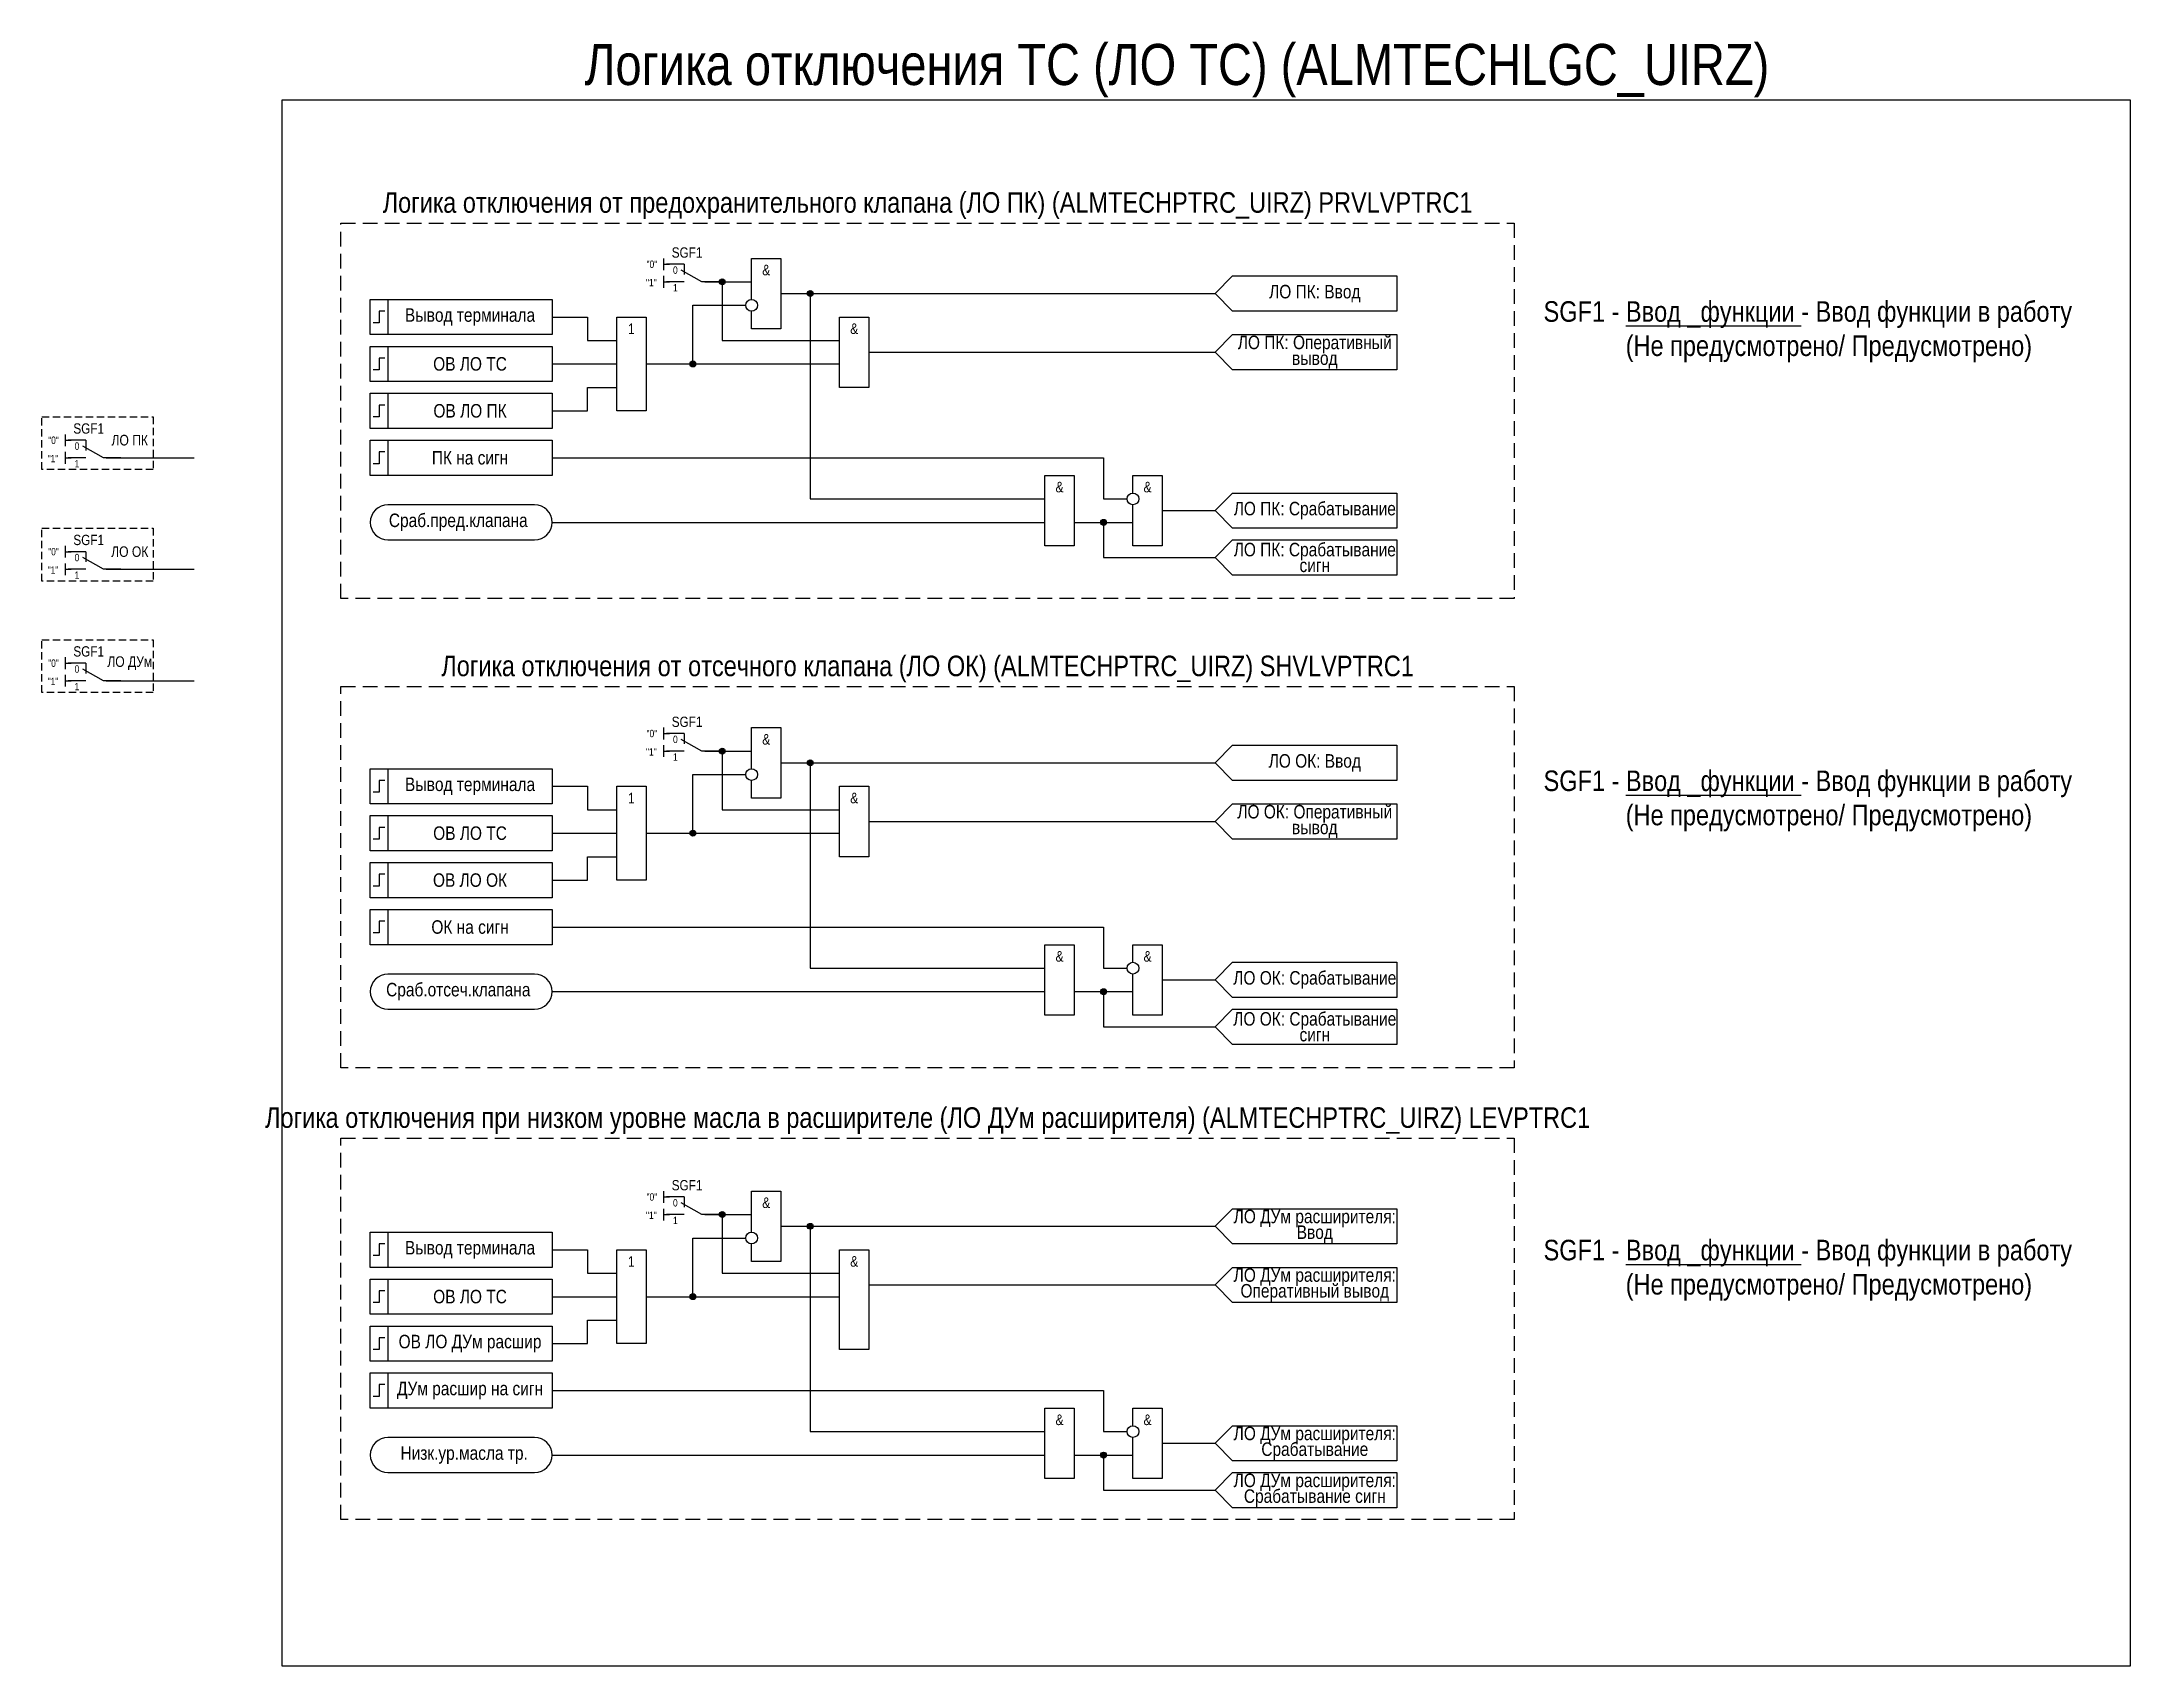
# Model space of a CAD drawing. Header units: millimetres. Extents: x 106 to 2636, y 99 to 588.
# Drawn here: x 1172 to 1528, y 212 to 488.9 of the extents above; entities that cross this region are included whole.
import ezdxf
from ezdxf.enums import TextEntityAlignment as Align

# ---------------------------------------------------------------- set-up
doc = ezdxf.new("R2010")
doc.units = ezdxf.units.MM
doc.linetypes.add('штриховая2', pattern=[0.375, 0.25, -0.125])
doc.layers.add('invisible', color=252, linetype='Continuous', plot=False)
doc.layers.add('TEXT', color=7, linetype='Continuous', lineweight=25)
doc.layers.add('Основная', color=7, linetype='Continuous')
doc.styles.add('2.5_Gost_RD', font='ARIALN.TTF', dxfattribs={"height": 2.5})
doc.styles.add('3.5_Gost_RD', font='ARIALN.TTF', dxfattribs={"height": 3.5})
doc.styles.add('Вывод', font='ARIALN.TTF', dxfattribs={"height": 2.5})
doc.styles.add('Компонент', font='ARIALN.TTF', dxfattribs={"height": 3.5})

msp = doc.modelspace()

# ---------------------------------------------------------------- texts
at = {"color": 30, "ltscale": 100, "attachment_point": 5, "style": '3.5_Gost_RD'}
for s, insert, char_height, width in [('{\\C256;Логика отключения ТС (ЛО ТС) (ALMTECHLGC_UIRZ)}', (1365.5, 484), 7, 305), ('Логика отключения от предохранительного клапана (ЛО ПК) (ALMTECHPTRC_UIRZ) {\\C6;PRVLVPTRC1}', (1323, 461), 3.5, 200), ('\\pxql;SGF1 - {\\LВвод _функции} - Ввод функции в работу ^I^I(Не предусмотрено/ Предусмотрено)', (1478, 439.5), 3.5, 100), ('Логика отключения от отсечного клапана (ЛО ОК) (ALMTECHPTRC_UIRZ) {\\C6;SHVLVPTRC1}', (1323, 382), 3.5, 200), ('\\pxql;SGF1 - {\\LВвод _функции} - Ввод функции в работу ^I^I(Не предусмотрено/ Предусмотрено)', (1478, 359.5), 3.5, 100), ('Логика отключения при низком уровне масла в расширителе (ЛО ДУм расширителя) (ALMTECHPTRC_UIRZ) {\\C6;LEVPTRC1}', (1323, 305), 3.5, 241.107), ('\\pxql;SGF1 - {\\LВвод _функции} - Ввод функции в работу ^I^I(Не предусмотрено/ Предусмотрено)', (1478, 279.5), 3.5, 100)]:
    msp.add_mtext(s, dxfattribs=dict(at, insert=insert, char_height=char_height, width=width))
at = {"ltscale": 100}
for s, insert, char_height, width, attachment_point, style in [('&', (1295.5, 450), 1.8, 5, 5, '2.5_Gost_RD'), ('"1"', (1275, 448.5), 1.25, 2, 1, '3.5_Gost_RD'), ('\\pxsm0.7;ЛО ПК: Ввод', (1389, 446), 2.3, 28, 5, '2.5_Gost_RD'), ('\\pxsm0.7;Вывод терминала', (1245, 442), 2.3, 28, 5, '2.5_Gost_RD'), ('1', (1272.5, 440), 1.8, 5, 5, '2.5_Gost_RD'), ('&', (1310.5, 440), 1.8, 5, 5, '2.5_Gost_RD'), ('\\pxsm0.7;ЛО ПК: Оперативный вывод', (1389, 436), 2.3, 28, 5, '2.5_Gost_RD'), ('&', (1345.5, 413), 1.8, 5, 5, '2.5_Gost_RD'), ('&', (1360.5, 413), 1.8, 5, 5, '2.5_Gost_RD'), ('\\pxsm0.7;ЛО ПК: Срабатывание', (1389, 409), 2.3, 28, 5, '2.5_Gost_RD'), ('\\A1;\\pxsm0.7;Сраб.пред.клапана', (1243, 407), 2.3, 31, 5, '2.5_Gost_RD'), ('\\pxsm0.7;ЛО ПК: Срабатывание сигн', (1389, 401), 2.3, 28, 5, '2.5_Gost_RD'), ('&', (1295.5, 370), 1.8, 5, 5, '2.5_Gost_RD'), ('"1"', (1275, 368.5), 1.25, 2, 1, '3.5_Gost_RD'), ('\\pxsm0.7;ЛО ОК: Ввод', (1389, 366), 2.3, 28, 5, '2.5_Gost_RD'), ('\\pxsm0.7;Вывод терминала', (1245, 362), 2.3, 28, 5, '2.5_Gost_RD'), ('1', (1272.5, 360), 1.8, 5, 5, '2.5_Gost_RD'), ('&', (1310.5, 360), 1.8, 5, 5, '2.5_Gost_RD'), ('\\pxsm0.7;ЛО ОК: Оперативный вывод', (1389, 356), 2.3, 28, 5, '2.5_Gost_RD'), ('&', (1345.5, 333), 1.8, 5, 5, '2.5_Gost_RD'), ('&', (1360.5, 333), 1.8, 5, 5, '2.5_Gost_RD'), ('\\A1;\\pxsm0.7;Сраб.отсеч.клапана', (1243, 327), 2.3, 31, 5, '2.5_Gost_RD'), ('\\pxsm0.7;ЛО ОК: Срабатывание', (1389, 329), 2.3, 28, 5, '2.5_Gost_RD'), ('\\pxsm0.7;ЛО ОК: Срабатывание сигн', (1389, 321), 2.3, 28, 5, '2.5_Gost_RD'), ('&', (1295.5, 291), 1.8, 5, 5, '2.5_Gost_RD'), ('"1"', (1275, 289.5), 1.25, 2, 1, '3.5_Gost_RD'), ('\\pxsm0.7;ЛО ДУм расширителя: Ввод', (1389, 287), 2.3, 28, 5, '2.5_Gost_RD'), ('\\pxsm0.7;Вывод терминала', (1245, 283), 2.3, 28, 5, '2.5_Gost_RD'), ('1', (1272.5, 281), 1.8, 5, 5, '2.5_Gost_RD'), ('&', (1310.5, 281), 1.8, 5, 5, '2.5_Gost_RD'), ('\\pxsm0.7;ЛО ДУм расширителя: Оперативный вывод', (1389, 277), 2.3, 30.6002, 5, '2.5_Gost_RD'), ('&', (1345.5, 254), 1.8, 5, 5, '2.5_Gost_RD'), ('&', (1360.5, 254), 1.8, 5, 5, '2.5_Gost_RD'), ('\\pxsm0.7;ЛО ДУм расширителя: Срабатывание', (1389, 250), 2.3, 28, 5, '2.5_Gost_RD'), ('\\A1;\\pxsm0.7;Низк.ур.масла тр.', (1244, 248), 2.3, 29.7748, 5, '2.5_Gost_RD'), ('\\pxsm0.7;ЛО ДУм расширителя: Срабатывание сигн', (1389, 242), 2.3, 28, 5, '2.5_Gost_RD')]:
    msp.add_mtext(s, dxfattribs=dict(at, insert=insert, char_height=char_height, width=width, attachment_point=attachment_point, style=style))
at = {"color": 0, "ltscale": 100, "char_height": 2.3, "width": 28, "attachment_point": 5, "style": '2.5_Gost_RD'}
for s, insert in [('\\pxsm0.7;{\\C256;ПК на сигн}', (1245, 418)), ('\\pxsm0.7;{\\C256;ОК на сигн}', (1245, 338)), ('\\pxsm0.7;{\\C256;ДУм расшир на сигн}', (1245, 259))]:
    msp.add_mtext(s, dxfattribs=dict(at, insert=insert))
at = {"layer": 'invisible', "ltscale": 100, "insert": (1187, 421), "char_height": 1.8, "attachment_point": 5, "style": '2.5_Gost_RD'}
msp.add_mtext('\\pxsm0.7;ЛО ПК', dxfattribs=at)
at = {"layer": 'invisible', "ltscale": 100}
for s, insert, char_height, width, attachment_point, style in [('"1"', (1173, 418.5), 1.25, 2, 1, '3.5_Gost_RD'), ('\\pxsm0.7;ЛО ОК', (1187, 402), 1.8, 8, 5, '2.5_Gost_RD'), ('"1"', (1173, 399.5), 1.25, 2, 1, '3.5_Gost_RD'), ('\\pxsm0.7;ЛО ДУм', (1187, 383), 1.8, 8, 5, '2.5_Gost_RD'), ('"1"', (1173, 380.5), 1.25, 2, 1, '3.5_Gost_RD')]:
    msp.add_mtext(s, dxfattribs=dict(at, insert=insert, char_height=char_height, width=width, attachment_point=attachment_point, style=style))
at = {"layer": 'TEXT', "color": 0, "ltscale": 100, "char_height": 2.3, "width": 28, "attachment_point": 5, "style": '2.5_Gost_RD'}
for insert in [(1245, 434), (1245, 354), (1245, 275)]:
    msp.add_mtext('\\pxsm0.7;{\\C256;ОВ ЛО ТС}', dxfattribs=dict(at, insert=insert))
at = {"layer": 'Основная', "color": 0, "ltscale": 100, "char_height": 2.3, "width": 28, "attachment_point": 5, "style": '2.5_Gost_RD'}
for s, insert in [('\\pxsm0.7;{\\C256;ОВ ЛО ПК}', (1245, 426)), ('\\pxsm0.7;{\\C256;ОВ ЛО ОК}', (1245, 346)), ('\\pxsm0.7;{\\C256;ОВ ЛО ДУм расшир}', (1245, 267))]:
    msp.add_mtext(s, dxfattribs=dict(at, insert=insert))

# ---------------------------------------------------------------- blocks, each defined once
blk = doc.blocks.new('Точка')
at = {"ltscale": 100}
h = blk.add_hatch(color=256, dxfattribs=at)
h.dxf.hatch_style = 1
edge = h.paths.add_edge_path()
edge.add_arc((0, 0), 0.5, 0, 360)
blk.add_circle((0, 0), 0.5, dxfattribs=at)
blk = doc.blocks.new('*U1033')
at = {"layer": 'Основная', "color": 0}
blk.add_line((0, 0), (7, 4), dxfattribs=at)
at = {"layer": 'Основная', "ltscale": 0.35}
blk.add_line((6, 6), (6, 2.5), dxfattribs=at)
blk = doc.blocks.new('*U981')
at = {"layer": 'Основная', "color": 0}
for p, q in [((-3, 6), (-9, 6)), ((-3, 0), (-9, 0)), ((9, 0), (3, 0))]:
    blk.add_line(p, q, dxfattribs=at)
at = {"layer": 'Основная', "ltscale": 0.25, "xscale": -1}
blk.add_blockref('*U1033', (3, 0), dxfattribs=at)
at = {"layer": 'Основная'}
for tag, height, style, p in [('В1', 2.5, 'Вывод', (-14, 6)), ('ОУ', 3.5, 'Компонент', (-2, 10)), ('В2', 2.5, 'Вывод', (-6, 4)), ('В3', 2.5, 'Вывод', (-6, -2))]:
    blk.add_attdef(tag, text='', height=height, dxfattribs=dict(at, style=style)).set_placement(p, align=Align.MIDDLE_CENTER)

# ---------------------------------------------------------------- linework, layer by layer
at = {"ltscale": 100}
for p, q in [((1278, 452), (1278, 450)), ((1278, 451), (1279, 451)), ((1278, 449), (1278, 447)), ((1278, 448), (1279, 448)), ((1259, 434), (1270, 434)), ((1278, 372), (1278, 370)), ((1278, 371), (1279, 371)), ((1278, 369), (1278, 367)), ((1278, 368), (1279, 368)), ((1259, 354), (1270, 354)), ((1278, 293), (1278, 291)), ((1278, 292), (1279, 292)), ((1278, 290), (1278, 288)), ((1278, 289), (1279, 289)), ((1259, 275), (1270, 275))]:
    msp.add_line(p, q, dxfattribs=at)
at = {"color": 3, "ltscale": 100}
msp.add_lwpolyline([(1213, 479), (1528, 479), (1528, 212), (1213, 212)], close=True, dxfattribs=at)
at = {"linetype": 'штриховая2', "ltscale": 10}
for points in [[(1223, 458), (1423, 458), (1423, 394), (1223, 394)], [(1223, 379), (1423, 379), (1423, 314), (1223, 314)], [(1223, 302), (1423, 302), (1423, 237), (1223, 237)]]:
    msp.add_lwpolyline(points, close=True, dxfattribs=at)
at = {"ltscale": 100}
for points in [[(1293, 445), (1293, 452), (1298, 452), (1298, 440), (1293, 440), (1293, 443)], [(1372, 446), (1375, 449), (1403, 449), (1403, 443), (1375, 443), (1372, 446)], [(1285, 448), (1293, 448)], [(1285, 448), (1293, 448)], [(1285, 448), (1288, 448), (1288, 438), (1308, 438)], [(1298, 446), (1372, 446)], [(1298, 446), (1303, 446), (1303, 411), (1343, 411)], [(1259, 442), (1265, 442), (1265, 438), (1270, 438)], [(1278, 434), (1283, 434), (1283, 444), (1292, 444)], [(1372, 436), (1375, 439), (1403, 439), (1403, 433), (1375, 433), (1372, 436)], [(1313, 436), (1372, 436)], [(1275, 434), (1308, 434)], [(1259, 426), (1265, 426), (1265, 430), (1270, 430)], [(1259, 418), (1353, 418), (1353, 411), (1357, 411)], [(1343, 404), (1343, 415), (1348, 415), (1348, 403), (1343, 403), (1343, 406)], [(1358, 412), (1358, 415), (1363, 415), (1363, 403), (1358, 403), (1358, 410)], [(1372, 409), (1375, 412), (1403, 412), (1403, 406), (1375, 406), (1372, 409)], [(1259, 407), (1343, 407)], [(1348, 407), (1353, 407), (1353, 401), (1372, 401)], [(1348, 407), (1358, 407)], [(1363, 409), (1372, 409)], [(1372, 401), (1375, 404), (1403, 404), (1403, 398), (1375, 398), (1372, 401)], [(1293, 365), (1293, 372), (1298, 372), (1298, 360), (1293, 360), (1293, 363)], [(1285, 368), (1293, 368)], [(1285, 368), (1293, 368)], [(1285, 368), (1288, 368), (1288, 358), (1308, 358)], [(1372, 366), (1375, 369), (1403, 369), (1403, 363), (1375, 363), (1372, 366)], [(1278, 354), (1283, 354), (1283, 364), (1292, 364)], [(1298, 366), (1372, 366)], [(1298, 366), (1303, 366), (1303, 331), (1343, 331)], [(1259, 362), (1265, 362), (1265, 358), (1270, 358)], [(1313, 356), (1372, 356)], [(1372, 356), (1375, 359), (1403, 359), (1403, 353), (1375, 353), (1372, 356)], [(1275, 354), (1308, 354)], [(1259, 346), (1265, 346), (1265, 350), (1270, 350)], [(1259, 338), (1353, 338), (1353, 331), (1357, 331)], [(1343, 324), (1343, 335), (1348, 335), (1348, 323), (1343, 323), (1343, 326)], [(1358, 332), (1358, 335), (1363, 335), (1363, 323), (1358, 323), (1358, 330)], [(1372, 329), (1375, 332), (1403, 332), (1403, 326), (1375, 326), (1372, 329)], [(1363, 329), (1372, 329)], [(1259, 327), (1343, 327)], [(1348, 327), (1353, 327), (1353, 321), (1372, 321)], [(1348, 327), (1358, 327)], [(1372, 321), (1375, 324), (1403, 324), (1403, 318), (1375, 318), (1372, 321)], [(1293, 286), (1293, 293), (1298, 293), (1298, 281), (1293, 281), (1293, 284)], [(1285, 289), (1293, 289)], [(1285, 289), (1293, 289)], [(1285, 289), (1288, 289), (1288, 279), (1308, 279)], [(1372, 287), (1375, 290), (1403, 290), (1403, 284), (1375, 284), (1372, 287)], [(1278, 275), (1283, 275), (1283, 285), (1292, 285)], [(1298, 287), (1372, 287)], [(1298, 287), (1303, 287), (1303, 252), (1343, 252)], [(1259, 283), (1265, 283), (1265, 279), (1270, 279)], [(1372, 277), (1375, 280), (1403, 280), (1403, 274), (1375, 274), (1372, 277)], [(1275, 275), (1308, 275)], [(1313, 277), (1372, 277)], [(1259, 267), (1265, 267), (1265, 271), (1270, 271)], [(1259, 259), (1353, 259), (1353, 252), (1357, 252)], [(1343, 245), (1343, 256), (1348, 256), (1348, 244), (1343, 244), (1343, 247)], [(1358, 253), (1358, 256), (1363, 256), (1363, 244), (1358, 244), (1358, 251)], [(1372, 250), (1375, 253), (1403, 253), (1403, 247), (1375, 247), (1372, 250)], [(1363, 250), (1372, 250)], [(1259, 248), (1343, 248)], [(1348, 248), (1353, 248), (1353, 242), (1372, 242)], [(1348, 248), (1358, 248)], [(1372, 242), (1375, 245), (1403, 245), (1403, 239), (1375, 239), (1372, 242)]]:
    msp.add_lwpolyline(points, dxfattribs=at)
for points in [[(1228, 445), (1231, 445), (1231, 439), (1228, 439)], [(1228, 445), (1259, 445), (1259, 439), (1228, 439)], [(1270, 442), (1275, 442), (1275, 426), (1270, 426)], [(1308, 442), (1313, 442), (1313, 430), (1308, 430)], [(1228, 437), (1231, 437), (1231, 431), (1228, 431)], [(1228, 437), (1259, 437), (1259, 431), (1228, 431)], [(1228, 429), (1231, 429), (1231, 423), (1228, 423)], [(1228, 429), (1259, 429), (1259, 423), (1228, 423)], [(1228, 421), (1231, 421), (1231, 415), (1228, 415)], [(1228, 421), (1259, 421), (1259, 415), (1228, 415)], [(1228, 365), (1231, 365), (1231, 359), (1228, 359)], [(1228, 365), (1259, 365), (1259, 359), (1228, 359)], [(1270, 362), (1275, 362), (1275, 346), (1270, 346)], [(1308, 362), (1313, 362), (1313, 350), (1308, 350)], [(1228, 357), (1231, 357), (1231, 351), (1228, 351)], [(1228, 357), (1259, 357), (1259, 351), (1228, 351)], [(1228, 349), (1231, 349), (1231, 343), (1228, 343)], [(1228, 349), (1259, 349), (1259, 343), (1228, 343)], [(1228, 341), (1231, 341), (1231, 335), (1228, 335)], [(1228, 341), (1259, 341), (1259, 335), (1228, 335)], [(1228, 286), (1231, 286), (1231, 280), (1228, 280)], [(1228, 286), (1259, 286), (1259, 280), (1228, 280)], [(1270, 283), (1275, 283), (1275, 267), (1270, 267)], [(1308, 283), (1313, 283), (1313, 266), (1308, 266)], [(1228, 278), (1231, 278), (1231, 272), (1228, 272)], [(1228, 278), (1259, 278), (1259, 272), (1228, 272)], [(1228, 270), (1231, 270), (1231, 264), (1228, 264)], [(1228, 270), (1259, 270), (1259, 264), (1228, 264)], [(1228, 262), (1231, 262), (1231, 256), (1228, 256)], [(1228, 262), (1259, 262), (1259, 256), (1228, 256)]]:
    msp.add_lwpolyline(points, close=True, dxfattribs=at)
at = {"lineweight": 30, "ltscale": 100}
for points in [[(1230.5, 443), (1229.5, 443), (1229.5, 441), (1228.5, 441)], [(1230.5, 435), (1229.5, 435), (1229.5, 433), (1228.5, 433)], [(1230.5, 427), (1229.5, 427), (1229.5, 425), (1228.5, 425)], [(1230.5, 419), (1229.5, 419), (1229.5, 417), (1228.5, 417)], [(1230.5, 363), (1229.5, 363), (1229.5, 361), (1228.5, 361)], [(1230.5, 355), (1229.5, 355), (1229.5, 353), (1228.5, 353)], [(1230.5, 347), (1229.5, 347), (1229.5, 345), (1228.5, 345)], [(1230.5, 339), (1229.5, 339), (1229.5, 337), (1228.5, 337)], [(1230.5, 284), (1229.5, 284), (1229.5, 282), (1228.5, 282)], [(1230.5, 276), (1229.5, 276), (1229.5, 274), (1228.5, 274)], [(1230.5, 268), (1229.5, 268), (1229.5, 266), (1228.5, 266)], [(1230.5, 260), (1229.5, 260), (1229.5, 258), (1228.5, 258)]]:
    msp.add_lwpolyline(points, dxfattribs=at)
at = {"ltscale": 100}
for points in [[(1231, 404), (1256, 404, 1), (1256, 410), (1231, 410, 1)], [(1231, 324), (1256, 324, 1), (1256, 330), (1231, 330, 1)], [(1231, 245), (1256, 245, 1), (1256, 251), (1231, 251, 1)]]:
    msp.add_lwpolyline(points, format="xyb", close=True, dxfattribs=at)
for centre in [(1293, 444), (1293, 364), (1293, 285)]:
    msp.add_circle(centre, 1)
for centre in [(1358, 411), (1358, 331), (1358, 252)]:
    msp.add_circle(centre, 1, dxfattribs=at)
at = {"layer": 'invisible', "ltscale": 100}
for p, q in [((1176, 422), (1176, 420)), ((1176, 421), (1177, 421)), ((1176, 419), (1176, 417)), ((1176, 418), (1177, 418)), ((1176, 403), (1176, 401)), ((1176, 402), (1177, 402)), ((1176, 400), (1176, 398)), ((1176, 399), (1177, 399)), ((1176, 384), (1176, 382)), ((1176, 383), (1177, 383)), ((1176, 381), (1176, 379)), ((1176, 380), (1177, 380))]:
    msp.add_line(p, q, dxfattribs=at)
at = {"layer": 'invisible', "linetype": 'штриховая2', "ltscale": 5}
for points in [[(1172, 425), (1191, 425), (1191, 416), (1172, 416)], [(1172, 406), (1191, 406), (1191, 397), (1172, 397)], [(1172, 387), (1191, 387), (1191, 378), (1172, 378)]]:
    msp.add_lwpolyline(points, close=True, dxfattribs=at)
at = {"layer": 'invisible', "ltscale": 100}
for points in [[(1183, 418), (1198, 418)], [(1183, 399), (1198, 399)], [(1183, 380), (1198, 380)]]:
    msp.add_lwpolyline(points, dxfattribs=at)

# ---------------------------------------------------------------- block references
at = {"ltscale": 100}
for p in [(1288, 448), (1303, 446), (1283, 434), (1353, 407), (1288, 368), (1303, 366), (1283, 354), (1353, 327), (1288, 289), (1303, 287), (1283, 275), (1353, 248)]:
    msp.add_blockref('Точка', p, dxfattribs=at)
at = {"layer": 'invisible', "ltscale": 0.25, "xscale": 0.5, "yscale": 0.5, "zscale": 0.5}
for p in [(1181, 418), (1181, 399), (1181, 380)]:
    msp.add_blockref('*U981', p, dxfattribs=at).add_auto_attribs({'ОУ': 'SGF1', 'В1': '"0"', 'В2': '0', 'В3': '1'})
at = {"layer": 'Основная', "ltscale": 0.25, "xscale": 0.5, "yscale": 0.5, "zscale": 0.5}
for p in [(1283, 448), (1283, 368), (1283, 289)]:
    msp.add_blockref('*U981', p, dxfattribs=at).add_auto_attribs({'ОУ': 'SGF1', 'В1': '"0"', 'В2': '0', 'В3': '1'})

msp.set_redraw_order([(e.dxf.handle, doc.entitydb.next_handle()) for e in msp.query("TEXT MTEXT ATTDEF DIMENSION ARC_DIMENSION")])  # texts and dimensions are drawn at this point

doc.saveas('drawing.dxf')
